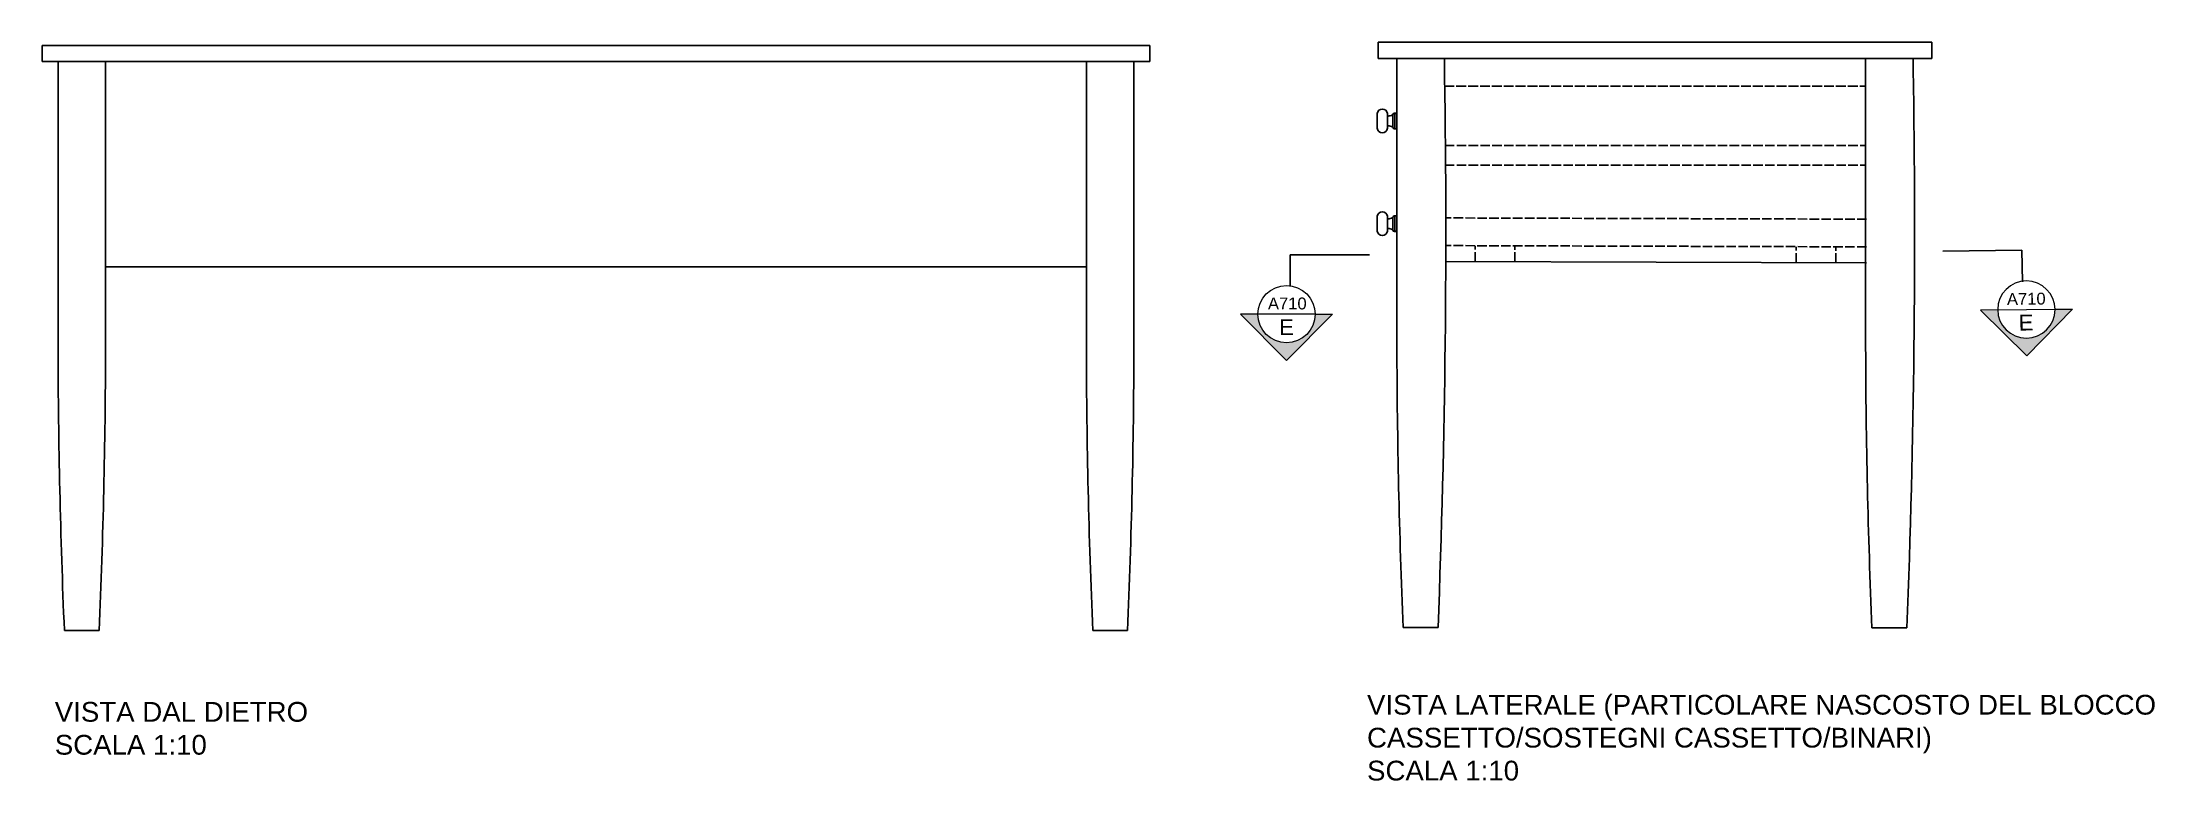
# Model space of a CAD drawing. Header units: millimetres. Extents: x 233 to 6102, y 2 to 2508.
# Drawn here: x 4943.1 to 5210.2, y 2262.8 to 2356.2 of the extents above; entities that cross this region are included whole.
import ezdxf
from ezdxf.enums import TextEntityAlignment as Align

# ---------------------------------------------------------------- set-up
doc = ezdxf.new("R2010")
doc.units = ezdxf.units.MM
doc.linetypes.add('ACAD_ISO02W100', pattern=[15, 12, -3])
doc.layers.add('A-ANNO-SYMB', color=202, linetype='Continuous', lineweight=18)
for name, color, linetype in [('ALTRE LINEE', 70, 'Continuous'), ('G-ANNO-GEOMETRY', 7, 'Continuous'), ('SIMBOLI', 201, 'Continuous')]:
    doc.layers.add(name, color=color, linetype=linetype)
doc.styles.add('ARIAL', font='arial.ttf')
doc.styles.get("Standard").update_dxf_attribs({"font": 'arial.ttf'})

msp = doc.modelspace()

# ---------------------------------------------------------------- texts
at = {"layer": 'G-ANNO-GEOMETRY', "lineweight": -3, "char_height": 2.5, "attachment_point": 1}
for s, width, heights, insert in [('VISTA DAL DIETRO \\PSCALA 1:10', 71.0863, [12.7], (4944.72, 2272.75)), ('VISTA LATERALE (PARTICOLARE NASCOSTO DEL BLOCCO CASSETTO/SOSTEGNI CASSETTO/BINARI)\\PSCALA 1:10', 119.927, [18.2], (5110.61, 2273.65))]:
    msp.add_mtext_dynamic_manual_height_columns(s, width=width, gutter_width=12.5, heights=heights, dxfattribs=dict(at, insert=insert))

# ---------------------------------------------------------------- blocks, each defined once
blk = doc.blocks.new('SYMBOL')
at = {"layer": 'A-ANNO-SYMB', "linetype": 'Continuous', "lineweight": 20}
h = blk.add_hatch(color=256, dxfattribs=at)
h.dxf.hatch_style = 1
h.paths.add_polyline_path([(11.206, 4.948), (11.316, 4.948, -1), (11.678, 4.948), (11.788, 4.948), (11.497, 5.241)])
at = {"linetype": 'Continuous', "lineweight": 20}
blk.add_line((11.316, 4.948), (11.678, 4.948), dxfattribs=at)
at = {"layer": 'A-ANNO-SYMB', "linetype": 'Continuous', "lineweight": 20}
for p, q in [((11.206, 4.948), (11.497, 5.241)), ((11.788, 4.948), (11.497, 5.241)), ((11.316, 4.948), (11.206, 4.948)), ((11.678, 4.948), (11.788, 4.948))]:
    blk.add_line(p, q, dxfattribs=at)
blk.add_circle((11.497, 4.948), 0.181, dxfattribs=at)
for tag, p in [('TAVOLA', (11.497, 5.08)), ('SEZIONE', (11.497, 4.918))]:
    blk.add_attdef(tag, text='', height=0.1, dxfattribs=at).set_placement(p, align=Align.TOP_CENTER)

# ---------------------------------------------------------------- linework, layer by layer
at = {"layer": 'ALTRE LINEE'}
for p, q in [((4943.14, 2355.79), (5083.14, 2355.79)), ((4943.14, 2353.79), (4943.14, 2355.79)), ((5083.14, 2355.79), (5083.14, 2353.79)), ((5083.14, 2355.79), (5083.14, 2353.79)), ((5083.14, 2355.79), (5083.14, 2353.79)), ((5182.02, 2356.21), (5112.02, 2356.21)), ((5112.02, 2356.21), (5112.02, 2354.15)), ((5182.02, 2356.21), (5182.02, 2354.15)), ((5083.14, 2353.79), (4943.14, 2353.79)), ((4945.14, 2353.79), (4945.14, 2317.29)), ((4951.14, 2353.79), (4951.14, 2317.29)), ((5075.14, 2353.79), (5075.14, 2317.29)), ((5075.14, 2353.29), (5075.14, 2346.79)), ((5081.14, 2353.79), (5081.14, 2317.29)), ((5182.02, 2354.15), (5112.02, 2354.15)), ((5112.02, 2354.15), (5114.39, 2354.15)), ((5114.39, 2354.15), (5114.39, 2317.65)), ((5120.39, 2354.15), (5173.64, 2354.15)), ((5173.64, 2354.11), (5173.64, 2317.61)), ((5179.64, 2352.77), (5179.64, 2354.15)), ((5111.89, 2346.25), (5111.89, 2347.19)), ((5111.89, 2346.25), (5111.89, 2345.32)), ((5113.19, 2347.19), (5113.19, 2345.32)), ((5113.31, 2346.87), (5113.19, 2346.87)), ((5113.31, 2345.64), (5113.19, 2345.64)), ((5113.89, 2347.05), (5113.89, 2345.45)), ((5114.19, 2347.25), (5114.09, 2347.25)), ((5114.09, 2345.25), (5114.19, 2345.25)), ((5114.19, 2345.25), (5114.09, 2345.25)), ((5114.14, 2345.25), (5114.14, 2347.25)), ((5114.39, 2347.05), (5114.39, 2345.45)), ((5111.89, 2333.25), (5111.89, 2334.19)), ((5113.19, 2334.19), (5113.19, 2332.32)), ((5113.89, 2334.05), (5113.89, 2332.45)), ((5114.19, 2334.25), (5114.09, 2334.25)), ((5114.14, 2332.25), (5114.14, 2334.25)), ((5111.89, 2333.25), (5111.89, 2332.32)), ((5113.31, 2333.87), (5113.19, 2333.87)), ((5113.31, 2332.64), (5113.19, 2332.64)), ((5114.09, 2332.25), (5114.19, 2332.25)), ((5114.19, 2332.25), (5114.09, 2332.25)), ((4991.14, 2327.79), (4951.14, 2327.79)), ((4991.14, 2327.79), (5075.14, 2327.79)), ((5173.74, 2328.32), (5120.57, 2328.48)), ((4945.94, 2281.79), (4950.34, 2281.79)), ((5080.34, 2281.79), (5075.94, 2281.79)), ((5115.19, 2282.15), (5119.59, 2282.15)), ((5174.44, 2282.11), (5178.84, 2282.11))]:
    msp.add_line(p, q, dxfattribs=at)
at = {"layer": 'ALTRE LINEE', "linetype": 'ACAD_ISO02W100', "ltscale": 0.1}
for p, q in [((5120.39, 2350.65), (5173.64, 2350.65)), ((5120.44, 2350.65), (5173.7, 2350.65)), ((5120.44, 2343.15), (5173.7, 2343.15)), ((5120.44, 2340.65), (5173.7, 2340.65)), ((5173.76, 2333.82), (5120.59, 2333.98)), ((5173.75, 2330.32), (5120.57, 2330.48)), ((5124.29, 2328.47), (5124.29, 2330.47)), ((5129.29, 2328.45), (5129.29, 2330.45)), ((5164.86, 2328.34), (5164.86, 2330.34)), ((5169.86, 2328.33), (5169.86, 2330.33))]:
    msp.add_line(p, q, dxfattribs=at)
at = {"layer": 'ALTRE LINEE'}
for centre, radius, start, end in [((3839.56, 2332.38), 1281.01, 357.75293, 0.97389), ((3927.29, 2331.62), 1252.54, 357.73496, 0.96761), ((5112.54, 2347.1), 0.657, 8.1712, 171.8288), ((5112.54, 2345.41), 0.657, 188.1712, 351.8288), ((5113.29, 2347.94), 1.07, 268.9617, 298.9875), ((5113.29, 2344.57), 1.07, 61.0125, 91.0383), ((5113.71, 2347.18), 0.2, 298.9875, 342.0104), ((5113.71, 2345.33), 0.2, 17.9896, 61.0125), ((5114.09, 2347.05), 0.2, 90, 180), ((5114.09, 2345.45), 0.2, 180, 270), ((5114.19, 2347.05), 0.2, 0, 90), ((5114.19, 2345.45), 0.2, 270, 0), ((5112.54, 2334.1), 0.657, 8.1712, 171.8288), ((5113.71, 2334.18), 0.2, 298.9875, 342.0104), ((5114.09, 2334.05), 0.2, 90, 180), ((5114.19, 2334.05), 0.2, 0, 90), ((5112.54, 2332.41), 0.657, 188.1712, 351.8288), ((5113.29, 2334.94), 1.07, 268.9617, 298.9875), ((5113.29, 2331.57), 1.07, 61.0125, 91.0383), ((5113.71, 2332.33), 0.2, 17.9896, 61.0125), ((5114.09, 2332.45), 0.2, 180, 270), ((5114.19, 2332.45), 0.2, 270, 0), ((5840.69, 2319.71), 895.56, 180.15499, 182.42692), ((4055.58, 2319.71), 895.56, 357.57308, 359.84501), ((5970.69, 2319.71), 895.56, 180.15499, 182.42692), ((4185.58, 2319.71), 895.56, 357.57308, 359.84501), ((6009.94, 2320.08), 895.56, 180.15499, 182.42692), ((6069.2, 2320.04), 895.56, 180.15499, 182.42692)]:
    msp.add_arc(centre, radius, start, end, dxfattribs=at)
at = {"layer": 'SIMBOLI'}
for p, q in [((5100.9, 2325.33), (5100.9, 2329.33)), ((5100.9, 2329.33), (5110.9, 2329.33)), ((5193.4, 2329.91), (5183.4, 2329.78)), ((5193.45, 2325.91), (5193.4, 2329.91))]:
    msp.add_line(p, q, dxfattribs=at)

# ---------------------------------------------------------------- block references
at = {"layer": 'SIMBOLI', "linetype": 'Continuous', "lineweight": 20}
ref = msp.add_blockref('SYMBOL', (4962.8, 2418.46), dxfattribs=dict(at, xscale=-20, yscale=20, zscale=20, rotation=180.7167557164566))
ref.add_attrib('SEZIONE', 'E', dxfattribs={"layer": '0', "linetype": 'Continuous', "lineweight": 20, "height": 2, "rotation": 0.7168, "style": 'ARIAL'}).set_placement((5193.9, 2321.74), align=Align.TOP_CENTER)
ref.add_attrib('TAVOLA', 'A710', dxfattribs={"layer": '0', "linetype": 'Continuous', "lineweight": 20, "height": 1.5, "rotation": 0.7168, "style": 'ARIAL'}).set_placement((5193.94, 2324.5), align=Align.TOP_CENTER)
ref = msp.add_blockref('SYMBOL', (5330.37, 2420.76), dxfattribs=dict(at, xscale=20, yscale=20, zscale=20, rotation=179.9999999999986))
ref.add_attrib('SEZIONE', 'E', dxfattribs={"layer": '0', "linetype": 'Continuous', "lineweight": 20, "height": 2, "style": 'ARIAL'}).set_placement((5100.43, 2321.16), align=Align.TOP_CENTER)
ref.add_attrib('TAVOLA', 'A710', dxfattribs={"layer": '0', "linetype": 'Continuous', "lineweight": 20, "height": 1.5, "style": 'ARIAL'}).set_placement((5100.53, 2323.91), align=Align.TOP_CENTER)

msp.set_redraw_order([(e.dxf.handle, doc.entitydb.next_handle()) for e in msp.query("TEXT MTEXT ATTDEF DIMENSION ARC_DIMENSION")])  # texts and dimensions are drawn at this point

doc.saveas('drawing.dxf')
